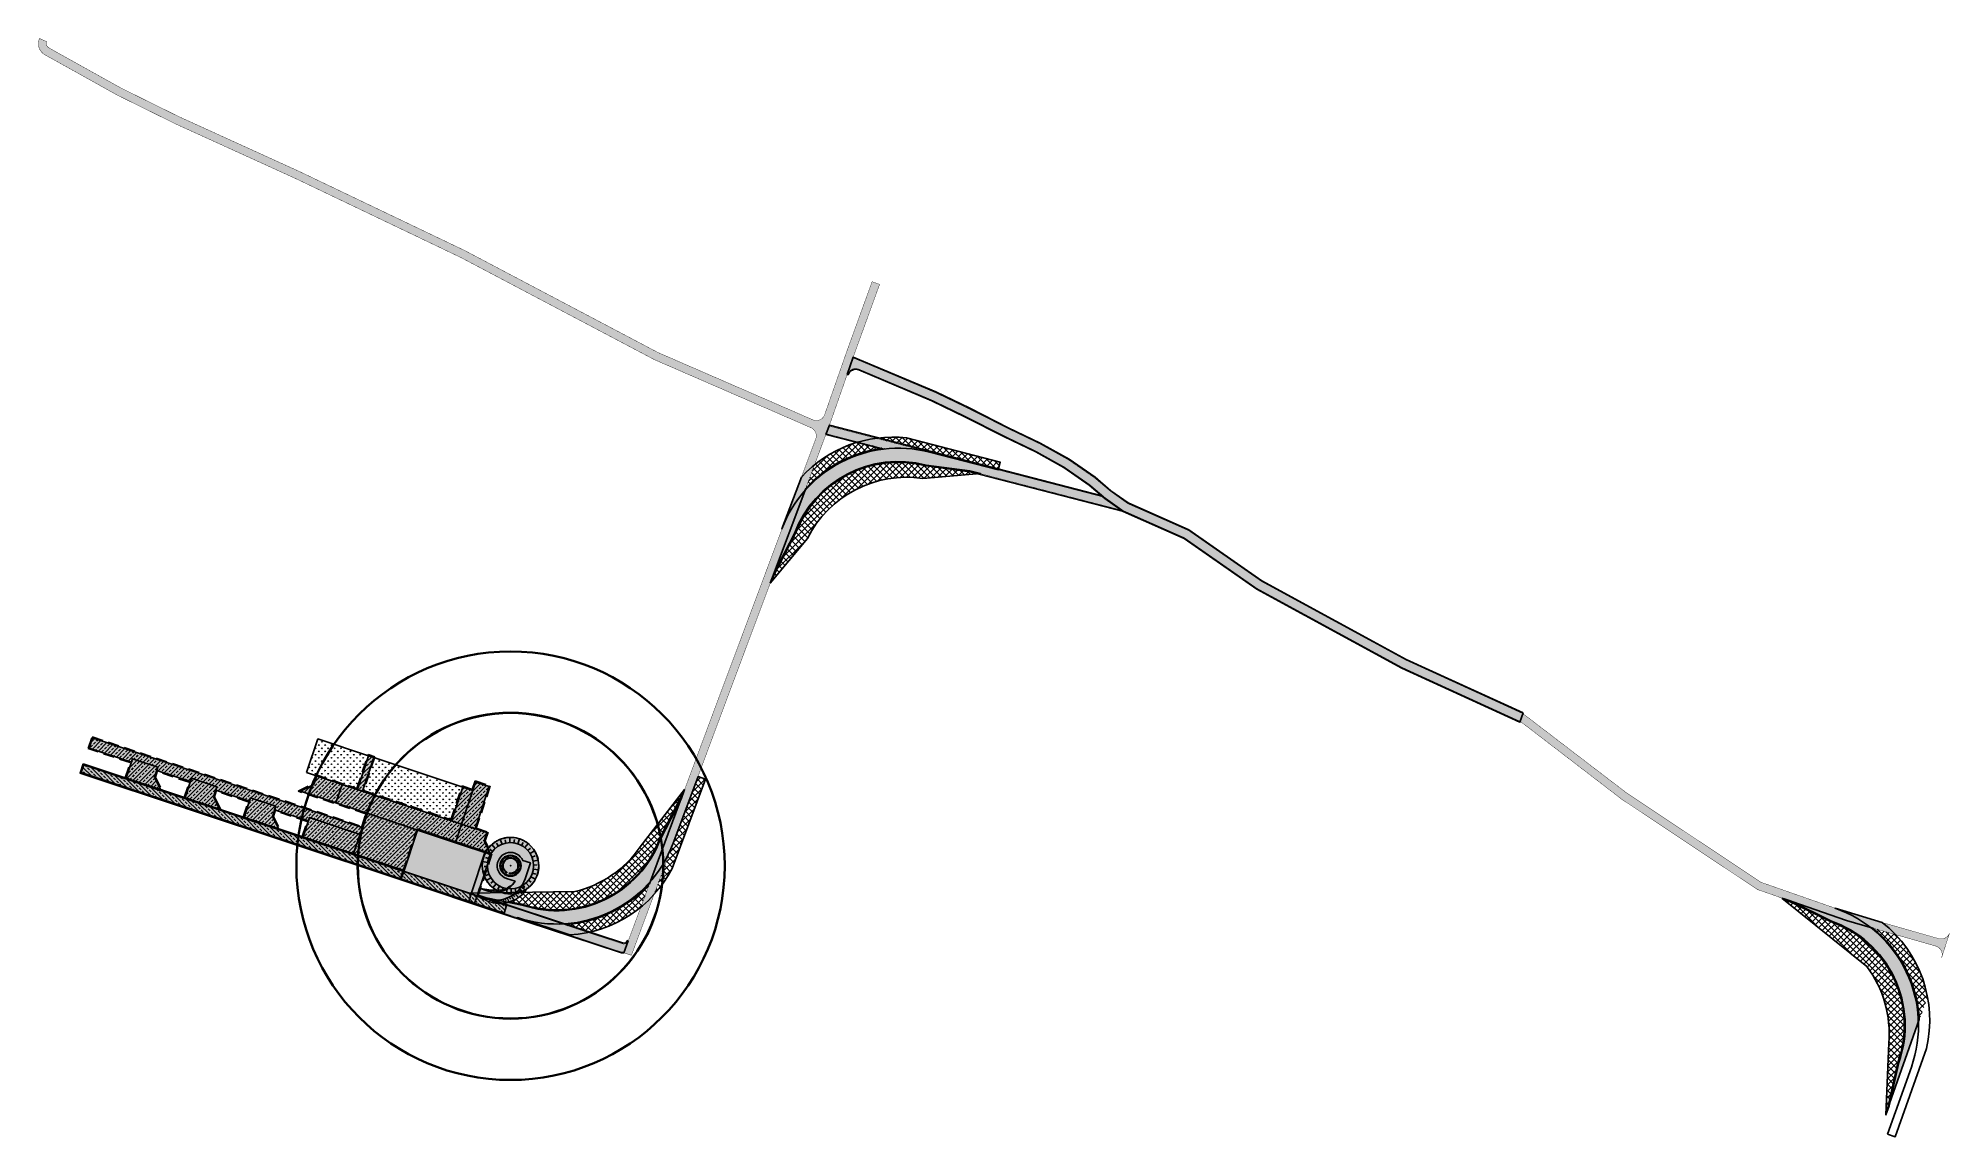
# Model space of a CAD drawing. Extents: x 468242 to 469319, y 5887365 to 5887983.
import ezdxf

# ---------------------------------------------------------------- set-up
doc = ezdxf.new("R2010")
doc.units = 0
doc.header["$MEASUREMENT"] = 0
doc.linetypes.add('VERDECKT', pattern=[9.524999999999995, 6.349999999999997, -3.174999999999998])
doc.layers.get('0').update_dxf_attribs({"linetype": 'CONTINUOUS'})
for name, color, linetype, transparency in [('UTEC -Flächen mit Böschung 0.5 m- KSF dauerhaft', 24, 'VERDECKT', 0.5), ('UTEC -Flächen mit Böschung 0.5 m- KSF temporär', 54, 'VERDECKT', 0.5), ('UTEC -Flächen mit Böschung 0.5 m- Zuwegung dauerhaft', 32, 'VERDECKT', 0.5), ('UTEC -Flächen mit Böschung 0.5 m- Zuwegung temporär', 84, 'VERDECKT', 0.5), ('UTEC -Flächen- Fundament', 162, 'VERDECKT', 0.5), ('UTEC -Flächen- KSF Blattlager', 254, 'CONTINUOUS', 0.5), ('UTEC -Flächen- KSF dauerhaft', 252, 'CONTINUOUS', 0.5), ('UTEC -Flächen- KSF temporär', 254, 'CONTINUOUS', 0.5), ('UTEC -Flächen- Zuwegung Bestand', 253, 'CONTINUOUS', 0.5), ('UTEC -Flächen- Zuwegung dauerhaft', 33, 'CONTINUOUS', 0.5), ('UTEC -Flächen- Zuwegung temporär', 85, 'CONTINUOUS', 0.5), ('UTEC -Flächen- Zuwegung Überschwenkbereich', 252, 'CONTINUOUS', 0.5)]:
    doc.layers.add(name, color=color, linetype=linetype, transparency=transparency)
for name, color, linetype, lineweight in [('UTEC -WKA- Kreise - Baulast', 70, 'CONTINUOUS', 35), ('UTEC -WKA- Kreise - Rotor (ohne Exzentrizität)', 150, 'CONTINUOUS', 35), ('UTEC -WKA- Kreise - Rotorüberstrich (mit Exzentrizität)', 150, 'CONTINUOUS', 35)]:
    doc.layers.add(name, color=color, linetype=linetype, lineweight=lineweight)
for name, color, linetype in [('UTEC -WKA- Kreise - Standort', 10, 'CONTINUOUS'), ('UTEC -WKA- KSF Blattlager', 253, 'CONTINUOUS'), ('UTEC -WKA- KSF dauerhaft', 7, 'CONTINUOUS'), ('UTEC -WKA- KSF temporär', 253, 'CONTINUOUS'), ('UTEC -WKA- Turm & Fundament', 7, 'CONTINUOUS'), ('UTEC -WKA- Turm & Fundament Schraffur', 253, 'CONTINUOUS'), ('UTEC -Zuwegung- Bestand', 251, 'CONTINUOUS'), ('UTEC -Zuwegung- dauerhaft', 34, 'CONTINUOUS'), ('UTEC -Zuwegung- temporär', 86, 'CONTINUOUS'), ('UTEC -Zuwegung- Überschwenkbereich', 253, 'CONTINUOUS')]:
    doc.layers.add(name, color=color, linetype=linetype)
doc.layers.add('UTEC __Hilfslinien__', color=201, linetype='CONTINUOUS', plot=False)
pattern_1 = [(45, (0, 0), (-1.767766952966368, 1.767766952966368), []), (135, (0, 0), (-1.767766952966368, -1.767766952966368), [])]

# ---------------------------------------------------------------- blocks, each defined once
blk = doc.blocks.new('WKA - Fundament')
at = {"layer": 'UTEC -WKA- Turm & Fundament'}
for radius in [13, 5.94]:
    blk.add_circle((0, 0), radius, dxfattribs=at)
at = {"layer": 'UTEC -WKA- Turm & Fundament Schraffur'}
for points in [[(-8.356238925919111, 9.958577760551632), (-10.24860564883261, 12.21381260109001)], [(-6.499999999992722, 11.25833024920166), (-7.457968019860345, 12.91757953163915)], [(-4.446261863225116, 12.21600407022015), (-5.453169165174356, 14.98245914581139)], [(-2.257426309660559, 12.8025007891606), (-2.590125111487167, 14.68932945537017)], [(-2.2737e-12, 13), (-3.638e-12, 15.94399999999905)], [(2.257426309667605, 12.80250078915924), (2.590125111494669, 14.68932945537199)], [(4.446261863231483, 12.21600407021742), (5.453169165181633, 14.98245914581139)], [(6.499999999998181, 11.25833024919848), (7.457968019870349, 12.91757953164415)], [(8.356238925923435, 9.958577760547996), (10.24860564883988, 12.21381260109001)], [(-12.80250078915833, 2.2574263096717), (-15.70177481401924, 2.768646544721832)], [(-14.91593603973206, 0), (-13, 0)], [(-13, 0), (-14.91593603973206, 0)], [(-12.21600407021583, 4.446261863236486), (-14.01639502864964, 5.101550582148774)], [(-11.25833024919552, 6.500000000003637), (-13.80790903793104, 7.972000000000661)], [(-9.958577760542992, 8.356238925929574), (-11.42626991715178, 9.587778873221849)], [(9.958577760545948, 8.356238925925936), (11.42626991716611, 9.587778873227762)], [(11.25833024919734, 6.500000000000452), (13.80790903793831, 7.972000000000661)], [(12.21600407021651, 4.446261863234211), (14.01639502866737, 5.101550582152412)], [(12.80250078915855, 2.257426309670333), (15.70177481402652, 2.768646544721832)], [(13, 0), (14.91593603975116, 0)], [(14.91593603975116, 0), (13, 0)], [(-15.70177481402675, -2.768646544721375), (-12.80250078915878, -2.257426309669881)], [(-14.01639502865191, -5.101550582146046), (-12.21600407021674, -4.446261863233758)], [(-13.80790903793831, -7.972000000001571), (-11.25833024919689, -6.500000000001362)], [(-11.42626991715656, -9.587778873220033), (-9.958577760545722, -8.356238925925936)], [(-10.24860564884125, -12.21381260109047), (-8.356238925924117, -9.95857776054754)], [(10.24860564884852, -12.21381260109047), (8.356238925928206, -9.958577760543903)], [(11.42626991717065, -9.587778873225943), (9.958577760548678, -8.356238925922298)], [(13.80790903794559, -7.972000000001571), (11.2583302491987, -6.499999999998181)], [(14.01639502866965, -5.101550582150136), (12.21600407021765, -4.446261863231483)], [(15.70177481403402, -2.768646544721375), (12.80250078915901, -2.257426309668517)], [(-7.457968019866711, -12.91757953163869), (-6.499999999997726, -11.25833024919893)], [(-5.453169165181178, -14.98245914581184), (-4.446261863231028, -12.21600407021788)], [(-2.590125111494669, -14.68932945537244), (-2.257426309667605, -12.80250078915924)], [(1.04592e-11, -15.94400000000087), (9.0949e-12, -13)], [(2.590125111502401, -14.68932945537426), (2.257426309674654, -12.80250078915787)], [(5.453169165188455, -14.98245914581184), (4.446261863237396, -12.2160040702156)], [(7.457968019876942, -12.91757953164415), (6.500000000003183, -11.25833024919575)]]:
    blk.add_lwpolyline(points, dxfattribs=at)
blk.add_circle((0, 0), 15.944, dxfattribs=at)

msp = doc.modelspace()

# ---------------------------------------------------------------- hatches: boundary and pattern name
at = {"layer": 'UTEC -Flächen mit Böschung 0.5 m- KSF dauerhaft'}
h = msp.add_hatch(color=256, dxfattribs=at)
h.dxf.hatch_style = 1
h.paths.add_polyline_path([(468497.7373455398, 5887523.866315821), (468489.8472773796, 5887500.144030425), (468447.6216093746, 5887514.188351751), (468455.5116775348, 5887537.910637148)])
at = {"layer": 'UTEC -Flächen mit Böschung 0.5 m- KSF temporär'}
h = msp.add_hatch(color=256, dxfattribs=at)
h.dxf.hatch_style = 1
edge = h.paths.add_edge_path()
edge.add_arc((468508.177234351, 5887517.232408856), 15.94400000016929, 140.9417694346707, 150.7574572990192)
edge.add_line((468494.265144154, 5887525.021175276), (468455.5116775348, 5887537.910637148))
edge.add_line((468455.5116775348, 5887537.910637148), (468447.7794107372, 5887514.662797457))
edge.add_line((468447.7794107372, 5887514.662797457), (468390.8459257865, 5887533.598961048))
edge.add_line((468390.8459257865, 5887533.598961048), (468393.6863503245, 5887542.138983786))
edge.add_line((468393.6863503245, 5887542.138983786), (468375.6574134235, 5887548.135435593))
edge.add_line((468375.6574134235, 5887548.135435593), (468374.6181673458, 5887545.010837482))
edge.add_line((468374.6181673458, 5887545.010837482), (468378.2324135195, 5887537.794234389))
edge.add_line((468378.2324135195, 5887537.794234389), (468357.634726232, 5887544.645056472))
edge.add_line((468357.634726232, 5887544.645056472), (468360.47515077, 5887553.185079215))
edge.add_line((468360.47515077, 5887553.185079215), (468342.4462138691, 5887559.181531018))
edge.add_line((468342.4462138691, 5887559.181531018), (468341.4069677914, 5887556.056932909))
edge.add_line((468341.4069677914, 5887556.056932909), (468345.0212139649, 5887548.840329815))
edge.add_line((468345.0212139649, 5887548.840329815), (468324.4235266776, 5887555.691151898))
edge.add_line((468324.4235266776, 5887555.691151898), (468327.2639512155, 5887564.23117464))
edge.add_line((468327.2639512155, 5887564.23117464), (468309.2350143144, 5887570.227626443))
edge.add_line((468309.2350143144, 5887570.227626443), (468308.1957682367, 5887567.103028334))
edge.add_line((468308.1957682367, 5887567.103028334), (468311.8100144105, 5887559.88642524))
edge.add_line((468311.8100144105, 5887559.88642524), (468291.2123271229, 5887566.737247325))
edge.add_line((468291.2123271229, 5887566.737247325), (468294.0527516606, 5887575.277270066))
edge.add_line((468294.0527516606, 5887575.277270066), (468270.330466265, 5887583.167338227))
edge.add_line((468270.330466265, 5887583.167338227), (468272.5396853499, 5887589.809578139))
edge.add_line((468272.5396853499, 5887589.809578139), (468424.3623118849, 5887539.313141908))
edge.add_line((468424.3623118849, 5887539.313141908), (468426.7293323332, 5887546.429827525))
edge.add_line((468426.7293323332, 5887546.429827525), (468388.5771538527, 5887559.119300048))
edge.add_line((468388.5771538527, 5887559.119300048), (468397.0582510893, 5887563.366834911))
edge.add_line((468397.0582510893, 5887563.366834911), (468398.7287026199, 5887568.389215852))
edge.add_line((468398.7287026199, 5887568.389215852), (468421.6444303125, 5887560.767410008))
edge.add_line((468421.6444303125, 5887560.767410008), (468427.9564848415, 5887579.745238324))
edge.add_line((468427.9564848415, 5887579.745238324), (468431.7520505048, 5887578.482827417))
edge.add_line((468431.7520505048, 5887578.482827417), (468425.4399959757, 5887559.504999102))
edge.add_line((468425.4399959757, 5887559.504999102), (468474.6400158872, 5887543.140997737))
edge.add_line((468474.6400158872, 5887543.140997737), (468480.9520704162, 5887562.118826052))
edge.add_line((468480.9520704162, 5887562.118826052), (468486.6454189113, 5887560.225209695))
edge.add_line((468486.6454189113, 5887560.225209695), (468488.2234325436, 5887564.969666773))
edge.add_line((468488.2234325436, 5887564.969666773), (468496.7634552861, 5887562.129242235))
edge.add_line((468496.7634552861, 5887562.129242235), (468488.8733871249, 5887538.406956838))
edge.add_line((468488.8733871249, 5887538.406956838), (468495.5156270357, 5887536.197737753))
edge.add_line((468495.5156270357, 5887536.197737753), (468493.845175505, 5887531.175356814))
edge.add_line((468493.845175505, 5887531.175356814), (468495.796623127, 5887527.278880958))
h = msp.add_hatch(color=256, dxfattribs=at)
h.dxf.hatch_style = 1
h.paths.add_polyline_path([(468267.490041727, 5887574.627315485), (468265.7542267317, 5887569.408412698), (468446.0435957422, 5887509.443894672), (468447.7794107374, 5887514.662797458)])
at = {"layer": 'UTEC -Flächen- Fundament', "lineweight": 20}
h = msp.add_hatch(color=256, dxfattribs=at)
h.dxf.hatch_style = 1
edge = h.paths.add_edge_path()
edge.add_line((468494.265144154, 5887525.021175276), (468497.7373455398, 5887523.866315821))
edge.add_line((468497.7373455398, 5887523.866315821), (468493.4772928598, 5887511.058037943))
edge.add_arc((468508.1772343478, 5887517.232408856), 15.94399999788619, 202.7837160644994, 238.2985280047604)
edge.add_arc((468497.5847409115, 5887515.966128582), 12.49653124382872, 262.53496901132104, 280.2050309867258, ccw=False)
edge.add_line((468495.9611782639, 5887503.575513687), (468491.2789963751, 5887504.448637931))
edge.add_line((468491.2789963751, 5887504.448637931), (468490.0050787418, 5887500.61847613))
edge.add_line((468490.0050787418, 5887500.61847613), (468503.3995309829, 5887496.163460967))
edge.add_arc((468502.3836327551, 5887514.238788005), 18.10385309081425, 273.2168440464948, 326.5927118698296)
edge.add_arc((468508.1775406882, 5887517.217538113), 15.95153692638828, 305.7460488635395, 510.7113881612518)
at = {"layer": 'UTEC -Flächen- KSF Blattlager'}
h = msp.add_hatch(dxfattribs=at)
h.set_pattern_fill('GRASS', color=256, scale=0.1)
h.set_pattern_definition([(90, (-2380.816296839942, -2597.376493512243), (-1.796051224, 1.796051224), [0.4762500000000001, -3.115852448]), (45, (-2380.816296839942, -2597.376493512243), (-1.79605122421383, 1.79605122421383), [0.4762500000000001, -2.06375]), (135, (-2380.816296839942, -2597.376493512243), (-1.79605122421383, -1.79605122421383), [0.4762500000000001, -2.06375])])
h.paths.add_polyline_path([(468393.3519984695, 5887569.650585139), (468421.9610746573, 5887560.135162938), (468428.2731291862, 5887579.112991254), (468399.6640529985, 5887588.628413457)])
h.paths.add_polyline_path([(468431.1198034335, 5887578.166183073), (468481.2687147609, 5887561.486578981), (468474.9566602318, 5887542.508750665), (468424.8077489047, 5887559.188354757)])
at = {"layer": 'UTEC -Flächen- KSF dauerhaft'}
h = msp.add_hatch(color=256, dxfattribs=at)
h.dxf.hatch_style = 1
h.paths.add_polyline_path([(468493.7839785133, 5887524.654281019), (468497.1050984688, 5887523.549671477), (468489.3728316708, 5887500.301831789), (468486.0517117154, 5887501.406441331)])
h.paths.add_polyline_path([(468455.8283218797, 5887537.278390079), (468493.7839785133, 5887524.654281019), (468486.0517117154, 5887501.406441331), (468448.0960550817, 5887514.030550388)])
h = msp.add_hatch(dxfattribs=at)
h.set_pattern_fill('GRAVEL', color=256, scale=2)
h.set_pattern_definition([(228.012787504, (-2396.876296839942, -2595.376493512242), (-16.00000000000012, -18), [0.269072, -26.6381760941474]), (184.969740728, (-2397.056296839942, -2595.576493512242), (23.99999999999995, 2.00000000000007), [0.461736, -45.71184952245999]), (132.510447078, (-2397.516296839942, -2595.616493512242), (20.00000000000023, -21.99999999999973), [0.325576, -32.2320651921994]), (267.273689006, (-2398.296296839942, -2596.116493512243), (2.000000000000043, 40.00000000000003), [0.4204760000000002, -41.62711608325799]), (292.833654178, (-2398.316296839942, -2596.536493512243), (-9.999999999999975, 24.00000000000006), [0.4123099999999999, -40.81874625617659]), (357.273689006, (-2398.156296839943, -2596.916493512243), (-40.00000000000003, 2.000000000000051), [0.4204760000000002, -41.62711608325799]), (37.6942404667, (-2397.736296839942, -2596.936493512243), (-26, -19.99999999999994), [0.556058, -55.049697097832]), (72.2553283749, (-2397.296296839942, -2596.596493512242), (14.00000000000005, 44.00000000000001), [0.5249759999999998, -51.97264299362679]), (121.429565615, (-2397.136296839942, -2596.096493512243), (-16.00000000000004, 25.99999999999998), [0.4219000000000002, -41.76814621945799]), (175.236358309, (-2397.356296839942, -2595.736493512243), (21.99999999999997, -2.000000000000073), [0.4816640000000004, -23.6015251575846]), (222.397437798, (-2397.836296839942, -2595.696493512243), (-23.99999999999993, -21.99999999999994), [0.622896, -61.6667500095898]), (138.814074834, (-2396.316296839942, -2596.136493512243), (-14.00000000000006, 12), [0.2126019999999999, -21.04768962546939]), (171.46923439, (-2396.476296839942, -2595.996493512243), (26, -3.99999999999999), [0.404474, -40.043022832314]), (225, (-2396.876296839942, -2595.936493512243), (-2e-16, -1.999999999999864), [0.282842, -2.5455851247462]), (203.198590514, (-2397.016296839942, -2595.696493512243), (9.999999999999975, 3.999999999999948), [0.152316, -15.0792302117278]), (291.801409486, (-2397.156296839942, -2595.756493512244), (-1.999999999999366, 6.000000000000205), [0.215406, -10.554923614269]), (30.96375653209999, (-2397.076296839943, -2595.956493512243), (6.000000000000102, 3.999999999999958), [0.349858, -11.3120457896906]), (161.565051177, (-2396.776296839942, -2595.776493512243), (4.000000000000023, -1.999999999999953), [0.2529819999999999, -6.071573320336798]), (16.389540334, (-2398.316296839942, -2595.756493512244), (19.99999999999993, 6.000000000000087), [0.3544, -35.0856902933388]), (70.3461759419, (-2397.976296839942, -2595.656493512243), (-8.00000000000244, -22.00000000000679), [0.2973219999999999, -29.434815494638]), (293.198590514, (-2396.776296839942, -2595.376493512242), (-3.999999999999941, 9.999999999999982), [0.30463, -14.9269162117278]), (343.610459666, (-2396.656296839942, -2595.656493512243), (-19.99999999999993, 6.000000000000087), [0.3543999999999999, -35.08569029333798]), (339.44395478, (-2398.316296839942, -2596.996493512243), (-10.00000000000007, 4.000000000000047), [0.3417599999999999, -16.74624749063499]), (294.775140569, (-2397.996296839942, -2597.116493512242), (-10.00000000000001, 22.00000000000001), [0.286356, -28.349286126552]), (66.8014094864, (-2396.756296839942, -2597.376493512243), (3.999999999999961, 9.99999999999994), [0.30463, -14.9269162117278]), (17.3540246363, (-2396.636296839942, -2597.096493512243), (-25.99999999999996, -7.999999999999922), [0.335262, -33.19084722848]), (69.4439547804, (-2397.736296839942, -2597.376493512243), (-4.000000000000013, -9.999999999999908), [0.1708799999999999, -16.91712749063499]), (101.3099324739999, (-2396.876296839942, -2597.376493512243), (-1.999999999999926, 8.000000000000023), [0.10198, -10.0960590271856]), (165.963756532, (-2396.896296839942, -2597.276493512243), (5.999999999999917, -2.000000000000002), [0.41231, -7.8339012512354]), (186.009005957, (-2397.296296839942, -2597.176493512244), (20.00000000000009, 1.999999999999965), [0.3821, -37.82784634908561]), (303.690067526, (-2397.076296839943, -2596.136493512243), (-1.999999999999974, 3.999999999999971), [0.2884439999999999, -6.922658550927996]), (353.157226587, (-2396.916296839942, -2596.376493512243), (34.00000000000004, -4.000000000000103), [0.5035880000000001, -49.8551252480566]), (60.9453959009, (-2396.416296839942, -2596.436493512243), (-7.999999999999951, -13.99999999999995), [0.205912, -20.385348281974]), (90, (-2396.316296839942, -2596.256493512243), (-1.999999999999999, 2), [0.12, -1.879999999999999]), (120.256437164, (-2397.336296839942, -2597.116493512242), (8.000000000000018, -14.00000000000001), [0.277848, -27.50703997889961]), (48.01278750419999, (-2397.476296839942, -2596.876493512243), (16, 17.99999999999995), [0.538144, -26.3691040941474]), (0, (-2397.116296839942, -2596.476493512243), (2, 2), [0.5200000000000001, -1.479999999999999]), (325.304846469, (-2396.596296839943, -2596.476493512243), (20.00000000000028, -13.99999999999965), [0.3162279999999999, -31.30654860168399]), (254.0546040990001, (-2396.336296839942, -2596.656493512243), (-2.000000000000073, -8.000000000000009), [0.291204, -14.269015778561]), (207.645975364, (-2396.416296839942, -2596.936493512243), (-37.9999999999999, -20.0000000000001), [0.47413, -46.93894836451878]), (175.42607874, (-2396.836296839942, -2597.156493512243), (-25.99999999999991, 2.000000000000002), [0.501598, -49.6581468159378])])
edge = h.paths.add_edge_path()
edge.add_line((468490.79304394, 5887504.57184316), (468495.6230625046, 5887502.965371647))
edge.add_arc((468499.7258979492, 5887515.300960053), 13.00000000011337, 251.6027963313967, 328.2604325322223)
edge.add_line((468510.7817222741, 5887508.462192), (468505.8102139023, 5887510.115723237))
edge.add_arc((468508.1772343506, 5887517.232408856), 7.499999999827779, 23.413111232012113, 251.60279633425358, ccw=False)
edge.add_line((468515.0597122556, 5887520.21259306), (468519.329723627, 5887518.79238079))
edge.add_line((468519.329723627, 5887518.79238079), (468516.3314977256, 5887509.77791234))
edge.add_arc((468499.7258979485, 5887515.300960053), 17.49999999983758, 251.6027963338919, 341.602796334916, ccw=False)
edge.add_line((468494.2028502356, 5887498.695360276), (468489.3728316708, 5887500.301831789))
edge.add_line((468489.3728316708, 5887500.301831789), (468490.79304394, 5887504.57184316))
edge = h.paths.add_edge_path(flags=16)
edge.add_arc((468508.1772343507, 5887517.232408856), 5.5, 0, 360)
at = {"layer": 'UTEC -Flächen- KSF temporär'}
h = msp.add_hatch(dxfattribs=at)
h.set_pattern_fill('ANSI33', color=256, scale=0.5)
h.set_pattern_definition([(45, (-2399.316296839942, -2597.376493512243), (-2.245064030267287, 2.245064030267287), []), (45, (-2397.071231839942, -2597.376493512243), (-2.245064030267287, 2.245064030267287), [1.587499999999999, -0.79375])])
h.paths.add_polyline_path([(468272.8563296946, 5887589.177331068), (468424.6789562296, 5887538.680894834), (468423.4165453239, 5887534.885329173), (468394.9498028486, 5887544.353410968), (468394.3185973958, 5887542.455628135), (468375.3407690788, 5887548.767682662), (468375.9719745316, 5887550.665465495), (468361.7386032941, 5887555.399506391), (468361.107397841, 5887553.50172356), (468342.1295695243, 5887559.813778088), (468342.7607749773, 5887561.71156092), (468328.5274037396, 5887566.445601817), (468327.8961982867, 5887564.547818985), (468308.9183699697, 5887570.859873513), (468309.5495754228, 5887572.757656346), (468295.316204185, 5887577.491697243), (468294.6849987322, 5887575.59391441), (468270.9627133362, 5887583.483982572)])
h.paths.add_polyline_path([(468295.316204185, 5887577.491697243), (468309.5495754228, 5887572.757656346), (468307.6559590641, 5887567.064307851), (468311.4556912005, 5887559.477342997), (468291.5289714677, 5887566.105000253)], flags=17)
h.paths.add_polyline_path([(468328.5274037396, 5887566.445601817), (468342.7607749773, 5887561.71156092), (468340.8671586185, 5887556.018212426), (468344.6668907549, 5887548.431247571), (468324.7401710223, 5887555.058904828)], flags=17)
h.paths.add_polyline_path([(468394.9498028486, 5887544.353410968), (468423.4165453239, 5887534.885329173), (468419.6293126064, 5887523.498632182), (468391.1625701312, 5887532.966713973)])
h.paths.add_polyline_path([(468361.7386032941, 5887555.399506391), (468375.9719745316, 5887550.665465495), (468374.0783581729, 5887544.972116999), (468377.8780903094, 5887537.385152145), (468357.9513705768, 5887544.012809402)], flags=17)
h.paths.add_polyline_path([(468448.0960550817, 5887514.030550388), (468419.6293126064, 5887523.498632182), (468427.3615794044, 5887546.74647187), (468455.8283218797, 5887537.278390079)])
h.paths.add_polyline_path([(468421.9610746573, 5887560.135162938), (468424.8077489047, 5887559.188354757), (468431.1198034335, 5887578.166183073), (468428.2731291862, 5887579.112991254)])
h.paths.add_polyline_path([(468474.9566602318, 5887542.508750665), (468480.6500087272, 5887540.615134306), (468486.962063256, 5887559.592962623), (468481.2687147609, 5887561.486578981)])
h.paths.add_polyline_path([(468413.2787182021, 5887563.022927884), (468480.6500087272, 5887540.615134306), (468477.178378736, 5887530.177328733), (468409.8070882114, 5887552.58512231)])
h.paths.add_polyline_path([(468409.8070882114, 5887552.58512231), (468389.8803684786, 5887559.212779565), (468397.4673333324, 5887563.012511701), (468399.0453469646, 5887567.75696878), (468413.2787182021, 5887563.022927884)], flags=17)
h.paths.add_polyline_path([(468477.178378736, 5887530.177328733), (468497.1050984688, 5887523.549671477), (468493.3053663324, 5887531.13663633), (468494.8833799647, 5887535.881093409), (468480.6500087272, 5887540.615134306)])
h.paths.add_polyline_path([(468488.5400768882, 5887564.337419703), (468480.6500087272, 5887540.615134306), (468488.2411400539, 5887538.090312492), (468496.131208215, 5887561.812597891)])
h = msp.add_hatch(dxfattribs=at)
h.set_pattern_fill('ANSI33', color=256, scale=0.5, angle=90)
h.set_pattern_definition([(135, (-2399.316296839942, -2597.376493512243), (-2.245064030267287, -2.245064030267287), []), (135, (-2399.316296839942, -2595.131428512243), (-2.245064030267287, -2.245064030267287), [1.587499999999999, -0.79375])])
h.paths.add_polyline_path([(468266.3864738027, 5887569.725057042), (468504.5582191789, 5887490.508772704), (468505.978431448, 5887494.778784075), (468267.8066860717, 5887573.995068414)])
at = {"layer": 'UTEC -Flächen- Zuwegung Bestand', "linetype": 'ByBlock', "transparency": 33554687}
h = msp.add_hatch(color=256, dxfattribs=at)
h.dxf.hatch_style = 1
edge = h.paths.add_edge_path()
edge.add_arc((468249.5530168914, 5887979.9795947), 7.250000002151017, 156.2537635289214, 240.8867505285864)
edge.add_line((468246.0256205625, 5887973.645561611), (468286.5391669863, 5887951.083738356))
edge.add_line((468286.5391669863, 5887951.083738356), (468319.3897431727, 5887934.852894589))
edge.add_line((468319.3897431727, 5887934.852894589), (468387.2267103796, 5887903.990049661))
edge.add_line((468387.2267103796, 5887903.990049661), (468480.2802707475, 5887859.53055279))
edge.add_line((468480.2802707475, 5887859.53055279), (468589.2068546426, 5887802.074690652))
edge.add_line((468589.2068546426, 5887802.074690652), (468677.3318673957, 5887763.799086642))
edge.add_arc((468675.3399709949, 5887759.212982773), 5.00000000004305, -20.534015803576494, 66.52310151581378, ccw=False)
edge.add_line((468680.0222915465, 5887757.459165722), (468625.7440862211, 5887612.547838679))
edge.add_line((468625.7440862211, 5887612.547838679), (468571.9734523532, 5887468.234307703))
edge.add_line((468571.9734523532, 5887468.234307703), (468576.249277053, 5887466.821545286))
edge.add_line((468576.249277053, 5887466.821545286), (468629.9595360083, 5887610.973037689))
edge.add_line((468629.9595360083, 5887610.973037689), (468688.5342287378, 5887767.355078181))
edge.add_line((468688.5342287378, 5887767.355078181), (468701.867477178, 5887805.494177739))
edge.add_line((468701.867477178, 5887805.494177739), (468716.0165818142, 5887844.465219709))
edge.add_line((468716.0165818142, 5887844.465219709), (468711.7867328764, 5887846.000920839))
edge.add_line((468711.7867328764, 5887846.000920839), (468697.6198375126, 5887806.979962808))
edge.add_line((468697.6198375126, 5887806.979962808), (468685.1021852461, 5887771.21516625))
edge.add_arc((468680.372171276, 5887772.835958608), 5.000000001562971, 246.5231019985126, 341.08540099018364, ccw=False)
edge.add_line((468678.3802749128, 5887768.249854715), (468591.1557267593, 5887806.134356367))
edge.add_line((468591.1557267593, 5887806.134356367), (468482.3007851171, 5887863.552429131))
edge.add_line((468482.3007851171, 5887863.552429131), (468389.1286179568, 5887908.068594421))
edge.add_line((468389.1286179568, 5887908.068594421), (468321.3186557728, 5887938.91915325))
edge.add_line((468321.3186557728, 5887938.91915325), (468288.6318106509, 5887955.069100612))
edge.add_line((468288.6318106509, 5887955.069100612), (468248.2150389725, 5887977.577030424))
edge.add_arc((468249.55301689, 5887979.9795947), 2.750000001476009, 156.2537635450313, 240.88675054474652, ccw=False)
edge.add_line((468247.0358375758, 5887981.086982756), (468242.9168168828, 5887982.899072302))
h = msp.add_hatch(color=256, dxfattribs=at)
h.dxf.hatch_style = 1
edge = h.paths.add_edge_path()
edge.add_line((469076.7940994944, 5887598.501191446), (469133.8025870837, 5887554.752398679))
edge.add_line((469133.8025870837, 5887554.752398679), (469210.2989622251, 5887503.865576967))
edge.add_line((469210.2989622251, 5887503.865576967), (469260.4401933357, 5887486.363282318))
edge.add_line((469260.4401933357, 5887486.363282318), (469310.746213441, 5887472.013326203))
edge.add_arc((469309.3746573445, 5887467.205121355), 4.999999999846084, -19.493707481165927, 74.07902845341829, ccw=False)
edge.add_line((469314.0880480735, 5887465.536604698), (469318.5660165371, 5887479.393462911))
edge.add_arc((469313.834956417, 5887481.011199027), 4.999999999929034, 254.0790284508526, 341.122417851157, ccw=False)
edge.add_line((469312.4634003202, 5887476.202994177), (469261.8000446008, 5887490.654881441))
edge.add_line((469261.8000446008, 5887490.654881441), (469212.3183482318, 5887507.926958935))
edge.add_line((469212.3183482318, 5887507.926958935), (469136.4215751895, 5887558.414914101))
edge.add_line((469136.4215751895, 5887558.414914101), (469078.3207121929, 5887602.83305739))
edge.add_line((469078.3207121929, 5887602.83305739), (469076.7940994944, 5887598.501191446))
at = {"layer": 'UTEC -Flächen- Zuwegung dauerhaft', "linetype": 'ByBlock', "transparency": 33554687}
h = msp.add_hatch(color=256, dxfattribs=at)
h.dxf.hatch_style = 1
edge = h.paths.add_edge_path()
edge.add_line((469078.2959104034, 5887602.762680647), (469012.3657999369, 5887632.923378967))
edge.add_line((469012.3657999369, 5887632.923378967), (468930.9903056479, 5887677.21811503))
edge.add_line((468930.9903056479, 5887677.21811503), (468889.9245732733, 5887705.8588983))
edge.add_line((468889.9245732733, 5887705.8588983), (468855.702023511, 5887721.016745265))
edge.add_line((468855.702023511, 5887721.016745265), (468845.9605741345, 5887727.948244562))
edge.add_line((468845.9605741345, 5887727.948244562), (468837.0699684962, 5887735.46965276))
edge.add_line((468837.0699684962, 5887735.46965276), (468822.4281657734, 5887745.604338448))
edge.add_line((468822.4281657734, 5887745.604338448), (468806.2328507377, 5887754.641752606))
edge.add_line((468806.2328507377, 5887754.641752606), (468788.1219160906, 5887763.347053017))
edge.add_line((468788.1219160906, 5887763.347053017), (468766.5778734371, 5887774.267869757))
edge.add_line((468766.5778734371, 5887774.267869757), (468747.4941037626, 5887783.453811542))
edge.add_line((468747.4941037626, 5887783.453811542), (468701.023490385, 5887803.079995145))
edge.add_line((468701.023490385, 5887803.079995145), (468697.7775217902, 5887793.795062065))
edge.add_arc((468702.4974089122, 5887792.1450119), 4.999999999175923, 67.1710078547369, 160.7306155404432, ccw=False)
edge.add_line((468704.4373189482, 5887796.753346635), (468745.641739725, 5887779.351262424))
edge.add_line((468745.641739725, 5887779.351262424), (468764.5844931851, 5887770.233198565))
edge.add_line((468764.5844931851, 5887770.233198565), (468786.129649028, 5887759.311817541))
edge.add_line((468786.129649028, 5887759.311817541), (468804.1597817042, 5887750.645355849))
edge.add_line((468804.1597817042, 5887750.645355849), (468820.0456663103, 5887741.780612052))
edge.add_line((468820.0456663103, 5887741.780612052), (468834.3297992557, 5887731.893496343))
edge.add_line((468834.3297992557, 5887731.893496343), (468843.1980648164, 5887724.390987741))
edge.add_line((468843.1980648164, 5887724.390987741), (468853.463733201, 5887717.086481968))
edge.add_line((468853.463733201, 5887717.086481968), (468887.7058708373, 5887701.919959145))
edge.add_line((468887.7058708373, 5887701.919959145), (468928.6202631905, 5887673.384726087))
edge.add_line((468928.6202631905, 5887673.384726087), (469010.3516724902, 5887628.896256497))
edge.add_line((469010.3516724902, 5887628.896256497), (469076.7940994944, 5887598.501191446))
edge.add_line((469076.7940994944, 5887598.501191446), (469078.2959104034, 5887602.762680647))
h = msp.add_hatch(color=256, dxfattribs=at)
h.dxf.hatch_style = 1
edge = h.paths.add_edge_path()
edge.add_arc((468571.8935539497, 5887475.896195176), 2.750000001252316, 251.7160832839346, 339.56481132239526, ccw=False)
edge.add_line((468571.0308076308, 5887473.28503283), (468505.978431448, 5887494.778784075))
edge.add_line((468505.978431448, 5887494.778784075), (468448.0960550817, 5887514.030550388))
edge.add_line((468448.0960550817, 5887514.030550388), (468446.6758428126, 5887509.760539018))
edge.add_line((468446.6758428126, 5887509.760539018), (468504.5582191789, 5887490.508772704))
edge.add_line((468504.5582191789, 5887490.508772704), (468569.6190409272, 5887469.012221721))
edge.add_arc((468571.893553951, 5887475.896195176), 7.250000000861155, 251.7160832626673, 271.8557816802562)
edge.add_line((468572.1283367739, 5887468.649997756), (468574.4704902201, 5887474.936039218))
at = {"layer": 'UTEC -Flächen- Zuwegung temporär', "linetype": 'ByBlock'}
h = msp.add_hatch(color=256, dxfattribs=at)
h.dxf.hatch_style = 1
edge = h.paths.add_edge_path()
edge.add_line((468853.4689119793, 5887717.08514193), (468766.9169011065, 5887739.480956724))
edge.add_line((468766.9169011065, 5887739.480956724), (468742.2596028471, 5887742.762365351))
edge.add_arc((468726.6030270802, 5887682.255162184), 62.49999999808082, 75.49258994968106, 159.4659843080546)
edge.add_line((468668.0740201425, 5887704.177875215), (468656.6031861163, 5887682.105948096))
edge.add_line((468656.6031861163, 5887682.105948096), (468673.926069503, 5887728.354382786))
edge.add_arc((468726.6030270775, 5887682.255162189), 69.9999999914408, 96.14873912547841, 138.8098351324945, ccw=False)
edge.add_line((468719.1053358616, 5887751.852465481), (468685.9417567322, 5887760.433726257))
edge.add_line((468685.9417567322, 5887760.433726257), (468687.5289641696, 5887764.671234406))
edge.add_line((468687.5289641696, 5887764.671234406), (468744.1386509124, 5887750.02316272))
edge.add_line((468744.1386509124, 5887750.02316272), (468843.1980648156, 5887724.390987741))
edge.add_line((468843.1980648156, 5887724.390987741), (468853.4689119793, 5887717.08514193))
h = msp.add_hatch(color=256, dxfattribs=at)
h.dxf.hatch_style = 1
edge = h.paths.add_edge_path()
edge.add_line((468604.1879631407, 5887554.693950558), (468592.755217069, 5887532.602270741))
edge.add_arc((468534.1884836777, 5887554.423997065), 62.49999999955868, 251.6027963317219, 339.56481131277127, ccw=False)
edge.add_line((468514.4633132721, 5887495.118283576), (468490.085418866, 5887500.064824202))
edge.add_line((468490.085418866, 5887500.064824202), (468537.1307090487, 5887484.485857901))
edge.add_arc((468534.1884836799, 5887554.423997061), 69.9999999950521, 272.4089538892538, 318.9086621377914)
edge.add_line((468586.9448774037, 5887508.415705193), (468604.1879631407, 5887554.693950558))
h = msp.add_hatch(color=256, dxfattribs=at)
h.dxf.hatch_style = 1
edge = h.paths.add_edge_path()
edge.add_arc((469231.0505933074, 5887427.246325046), 70.00000000473659, 1.1624416931873043, 52.097204476926606, ccw=False)
edge.add_line((469301.036187086, 5887428.666418061), (469284.5558366353, 5887382.111095604))
edge.add_line((469284.5558366353, 5887382.111095604), (469289.9679774234, 5887406.389866827))
edge.add_arc((469231.0505933106, 5887427.246325047), 62.50000000146588, 340.5062925157767, 430.7579518130493)
edge.add_line((469251.6480693356, 5887486.254748019), (469229.3231184801, 5887497.225006306))
edge.add_line((469229.3231184801, 5887497.225006306), (469260.4401933357, 5887486.363282318))
edge.add_line((469260.4401933357, 5887486.363282318), (469274.053252285, 5887482.480112907))
at = {"layer": 'UTEC -Flächen- Zuwegung Überschwenkbereich', "linetype": 'ByBlock'}
h = msp.add_hatch(dxfattribs=at)
h.set_pattern_fill('ANSI37', color=256, scale=20)
h.set_pattern_definition(pattern_1)
h.paths.add_polyline_path([(468731.1513576196, 5887758.031904095, 0.0616129085858591), (468713.966165876, 5887757.830461244), (468744.1386509124, 5887750.02316272), (468782.8630019668, 5887740.003021241), (468783.9902754221, 5887744.35953987)])
h.paths.add_polyline_path([(468719.1053358617, 5887751.852465481), (468704.0546664793, 5887755.746909996, 0.1003338518919901), (468679.3791641517, 5887742.912992117), (468673.926069503, 5887728.354382786, -0.1883243114721516)])
edge = h.paths.add_edge_path()
edge.add_line((468654.4351355308, 5887676.317711595), (468675.3709829321, 5887701.444713838))
edge.add_arc((468731.2173062986, 5887673.383385171), 62.49999999991192, 81.63691558727078, 153.321658670787, ccw=False)
edge.add_line((468740.3076570213, 5887735.218775717), (468772.9007716732, 5887737.932596894))
edge.add_line((468772.9007716732, 5887737.932596894), (468766.9169011065, 5887739.480956724))
edge.add_line((468766.9169011065, 5887739.480956724), (468742.2596028471, 5887742.762365351))
edge.add_arc((468726.6030270813, 5887682.255162182), 62.49999999874916, 75.4925899507215, 159.4659843084664)
edge.add_line((468668.0740201423, 5887704.177875214), (468656.6031861163, 5887682.105948096))
edge.add_line((468656.6031861163, 5887682.105948096), (468654.4351355308, 5887676.317711595))
h = msp.add_hatch(dxfattribs=at)
h.set_pattern_fill('ANSI37', color=256, scale=20)
h.set_pattern_definition(pattern_1)
h.paths.add_polyline_path([(468592.755217069, 5887532.602270741), (468604.1879631407, 5887554.693950558), (468606.1849165116, 5887560.053518996), (468581.2552593099, 5887527.865134537, -0.1850594940147347), (468544.3158813533, 5887502.635882788), (468515.968312685, 5887502.27191841, -0.1519735653621071), (468506.7810049384, 5887496.677107718), (468514.4633132721, 5887495.118283576, 0.4038334427493638)])
h.paths.add_polyline_path([(468581.5535533234, 5887493.946078211), (468586.9448774037, 5887508.415705193, -0.2057239517483466), (468537.1307090504, 5887484.485857901), (468551.7845728237, 5887479.644120809, 0.1196394690777701)])
h.paths.add_polyline_path([(468617.9114413152, 5887565.91551268), (468613.7491299247, 5887567.466372953), (468599.7832250762, 5887529.983663581), (468588.9826734349, 5887500.996358956, 0.0645213001951881), (468599.2813502124, 5887515.748164211)])
h = msp.add_hatch(dxfattribs=at)
h.set_pattern_fill('ANSI37', color=256, scale=20)
h.set_pattern_definition(pattern_1)
h.paths.add_polyline_path([(469288.1338592754, 5887478.463573893), (469274.0532522868, 5887482.480112907, -0.2259776919691744), (469301.036187086, 5887428.666418061), (469306.165980632, 5887443.157565769, 0.1445450467451391)])
edge = h.paths.add_edge_path()
edge.add_line((469224.1765400392, 5887499.021470619), (469272.0245959804, 5887460.43386968))
edge.add_arc((469222.0346919, 5887422.920412226), 62.50000000075889, -5.080966979558525, 36.88532030841441, ccw=False)
edge.add_line((469284.2891006602, 5887417.385198589), (469282.7367845, 5887376.972457381))
edge.add_line((469282.7367845, 5887376.972457381), (469284.5558366353, 5887382.111095604))
edge.add_line((469284.5558366353, 5887382.111095604), (469289.9679774234, 5887406.389866827))
edge.add_arc((469231.0505933106, 5887427.246325047), 62.50000000146588, 340.5062925157767, 430.7579518130493)
edge.add_line((469251.6480693356, 5887486.254748019), (469229.3231184801, 5887497.225006306))
edge.add_line((469229.3231184801, 5887497.225006306), (469224.1765400392, 5887499.021470619))

# ---------------------------------------------------------------- linework, layer by layer
at = {"layer": 'UTEC -Flächen mit Böschung 0.5 m- KSF dauerhaft'}
msp.add_lwpolyline([(468497.7373455398, 5887523.866315821), (468489.8472773796, 5887500.144030425), (468447.6216093746, 5887514.188351751), (468455.5116775348, 5887537.910637148)], close=True, dxfattribs=at)
at = {"layer": 'UTEC -Flächen mit Böschung 0.5 m- KSF temporär'}
msp.add_lwpolyline([(468447.7794107375, 5887514.662797458), (468390.8459257859, 5887533.598961046), (468393.6863503245, 5887542.138983786), (468375.6574134235, 5887548.135435593), (468374.6181673458, 5887545.010837482), (468378.2324135196, 5887537.794234389), (468357.6347262319, 5887544.645056472), (468360.47515077, 5887553.185079215), (468342.4462138691, 5887559.181531018), (468341.4069677914, 5887556.056932909), (468345.0212139653, 5887548.840329815), (468324.4235266778, 5887555.691151898), (468327.2639512155, 5887564.23117464), (468309.2350143144, 5887570.227626443), (468308.1957682367, 5887567.103028334), (468311.8100144113, 5887559.88642524), (468291.2123271229, 5887566.737247325), (468294.0527516606, 5887575.277270066), (468270.330466265, 5887583.167338227), (468272.5396853499, 5887589.809578139), (468424.3623118849, 5887539.313141908), (468426.7293323332, 5887546.429827525), (468388.5771538527, 5887559.119300048), (468397.0582510893, 5887563.366834911), (468398.7287026199, 5887568.389215852), (468421.6444303125, 5887560.767410008), (468427.9564848415, 5887579.745238324), (468431.7520505048, 5887578.482827417), (468425.4399959757, 5887559.504999102), (468474.6400158872, 5887543.140997737), (468480.9520704162, 5887562.118826052), (468486.6454189113, 5887560.225209695), (468488.2234325436, 5887564.969666773), (468496.7634552861, 5887562.129242235), (468488.8733871249, 5887538.406956838), (468495.5156270357, 5887536.197737753), (468493.845175505, 5887531.175356814), (468495.796623127, 5887527.278880958, 0.042855224566189), (468494.265144154, 5887525.021175276), (468455.5116775348, 5887537.910637148)], format="xyb", close=True, dxfattribs=at)
at = {"layer": 'UTEC -Flächen mit Böschung 0.5 m- KSF temporär', "linetype": 'ByBlock'}
msp.add_lwpolyline([(468267.490041727, 5887574.627315485), (468265.7542267317, 5887569.408412698), (468446.0435957422, 5887509.443894672), (468447.7794107375, 5887514.662797458)], close=True, dxfattribs=at)
at = {"layer": 'UTEC -Flächen mit Böschung 0.5 m- KSF temporär', "color": 6, "linetype": 'ByBlock'}
msp.add_lwpolyline([(468345.0212139653, 5887548.840329815), (468341.4069677914, 5887556.056932909), (468342.4462138691, 5887559.181531018)], dxfattribs=at)
at = {"layer": 'UTEC -Flächen mit Böschung 0.5 m- Zuwegung dauerhaft', "linetype": 'ByBlock'}
for points in [[(469078.4627782823, 5887603.236179447), (469012.5895918753, 5887633.37083702), (468931.2536436989, 5887677.644047137), (468890.1710957662, 5887706.296558206), (468855.9507224344, 5887721.453441185), (468846.2675196142, 5887728.343495322), (468837.3744317451, 5887735.867003473), (468822.692887936, 5887746.029196937), (468806.4631917415, 5887755.085796692), (468788.3432790975, 5887763.795412512), (468766.7993601317, 5887774.716166558), (468747.699921989, 5887783.909650335), (468701.1888265053, 5887803.552930961), (468697.7775217902, 5887793.795062065), (468698.2495105024, 5887793.630057047, -0.4325106202887571), (468704.2430653542, 5887796.292623691), (468745.4359214986, 5887778.895423634), (468764.3630064903, 5887769.784901766), (468785.908286021, 5887758.863458044), (468803.9294407004, 5887750.201311765), (468819.7809441478, 5887741.355753562), (468834.0253360068, 5887731.496145627), (468842.8911193367, 5887723.995736982), (468853.2150342775, 5887716.649786048), (468887.4593483443, 5887701.482299237), (468928.3569251396, 5887672.958793983), (469010.1278805517, 5887628.448798445), (469076.6272316158, 5887598.027692646)], [(468574.47049022, 5887474.936039218), (468574.001956353, 5887475.110613029, -0.4032586375194513), (468571.1876705977, 5887473.759789619), (468506.1357637365, 5887495.253385797), (468490.0050787418, 5887500.61847613), (468489.8472773796, 5887500.144030425), (468447.6216093745, 5887514.188351751), (468446.0435957422, 5887509.443894672), (468504.4008868601, 5887490.034170991), (468569.46217796, 5887468.537464932, 0.0831807028971726), (468571.9406753601, 5887468.150260002)]]:
    msp.add_lwpolyline(points, format="xyb", close=True, dxfattribs=at)
at = {"layer": 'UTEC -Flächen mit Böschung 0.5 m- Zuwegung temporär', "linetype": 'ByBlock'}
for points in [[(468853.2987599631, 5887716.612702278), (468766.8209451969, 5887738.989318417), (468742.1635864807, 5887742.270735087, 0.3840102925003153), (468668.5316656684, 5887703.974208745), (468655.1489978437, 5887678.223572983), (468674.4114184359, 5887729.650161782, -0.1740023087626921), (468716.4570287847, 5887752.02126225), (468685.7654003501, 5887759.96289202), (468687.7053205517, 5887765.142068644), (468744.2639035186, 5887750.507220346), (468841.2033205614, 5887725.423606362), (468842.8911193367, 5887723.995736982)], [(468605.635452709, 5887558.578828152), (468592.2972209286, 5887532.805147531, -0.4041167469478764), (468514.5924594539, 5887495.602267794), (468507.83162151, 5887496.974115542, -0.0617603046943248), (468503.4500499184, 5887496.166371146), (468539.7580742316, 5887484.144343817, 0.1913264142087792), (468586.4617642247, 5887507.11909097)], [(469275.3109920096, 5887482.121338554, -0.2141709972251776), (469301.4689557386, 5887430.638114144), (469283.6233874407, 5887380.226189407), (469289.4865532306, 5887406.528251093, 0.4157862517668251), (469251.4547732559, 5887485.792626732), (469225.4089425539, 5887498.591288282), (469260.4401933357, 5887486.363282318)]]:
    msp.add_lwpolyline(points, format="xyb", close=True, dxfattribs=at)
at = {"layer": 'UTEC -Flächen- Fundament'}
msp.add_lwpolyline([(468494.265144154, 5887525.021175276), (468497.7373455398, 5887523.866315821), (468493.4772928598, 5887511.058037943, 0.1562150251272539), (468499.7987658377, 5887503.667291777, -0.0772533267319871), (468495.9611782639, 5887503.575513687), (468491.2789963751, 5887504.448637931), (468490.0050787418, 5887500.61847613), (468503.3995309829, 5887496.163460967, 0.2372003790046332), (468517.4963280313, 5887504.271043114, 1.245588227496011)], format="xyb", close=True, dxfattribs=at)
at = {"layer": 'UTEC -WKA- Kreise - Baulast'}
msp.add_circle((468508.1772343514, 5887517.232408858), 120.6039999999998, dxfattribs=at)
at = {"layer": 'UTEC -WKA- Kreise - Rotor (ohne Exzentrizität)'}
msp.add_circle((468508.1772343514, 5887517.232408858), 86, dxfattribs=at)
at = {"layer": 'UTEC -WKA- Kreise - Rotorüberstrich (mit Exzentrizität)'}
msp.add_circle((468508.1772343514, 5887517.232408858), 86.09799999999996, dxfattribs=at)
at = {"layer": 'UTEC -WKA- Kreise - Standort', "color": 6, "linetype": 'ByBlock'}
msp.add_point((468508.1772343514, 5887517.232408858), dxfattribs=at)
at = {"layer": 'UTEC -WKA- KSF Blattlager'}
for points in [[(468393.3519984695, 5887569.650585139), (468421.9610746573, 5887560.135162938), (468428.2731291862, 5887579.112991254), (468399.6640529985, 5887588.628413457)], [(468431.1198034335, 5887578.166183073), (468481.2687147609, 5887561.486578981), (468474.9566602318, 5887542.508750665), (468424.8077489047, 5887559.188354757)]]:
    msp.add_lwpolyline(points, close=True, dxfattribs=at)
at = {"layer": 'UTEC -WKA- KSF dauerhaft'}
for points in [[(468455.8283218797, 5887537.278390079), (468493.7839785133, 5887524.654281019), (468486.0517117154, 5887501.406441331), (468448.0960550817, 5887514.030550388)], [(468493.7839785133, 5887524.654281019), (468497.1050984688, 5887523.549671477), (468489.3728316708, 5887500.301831789), (468486.0517117154, 5887501.406441331)]]:
    msp.add_lwpolyline(points, close=True, dxfattribs=at)
msp.add_lwpolyline([(468490.79304394, 5887504.57184316), (468495.6230625046, 5887502.965371647, 0.3475404855923581), (468510.7817222741, 5887508.462192), (468505.8102139023, 5887510.115723237, -1.542658710510289), (468515.0597122556, 5887520.21259306), (468519.329723627, 5887518.79238079), (468516.3314977256, 5887509.77791234, -0.4142135623730952), (468494.2028502356, 5887498.695360276), (468489.3728316708, 5887500.301831789)], format="xyb", close=True, dxfattribs=at)
msp.add_circle((468508.1772343507, 5887517.232408856), 5.5, dxfattribs=at)
at = {"layer": 'UTEC -WKA- KSF temporär'}
for points in [[(468272.8563296946, 5887589.177331068), (468424.6789562296, 5887538.680894834), (468423.4165453239, 5887534.885329173), (468394.9498028486, 5887544.353410968), (468394.3185973958, 5887542.455628135), (468375.3407690788, 5887548.767682662), (468375.9719745316, 5887550.665465495), (468361.7386032941, 5887555.399506391), (468361.107397841, 5887553.50172356), (468342.1295695243, 5887559.813778088), (468342.7607749773, 5887561.71156092), (468328.5274037396, 5887566.445601817), (468327.8961982867, 5887564.547818985), (468308.9183699697, 5887570.859873513), (468309.5495754228, 5887572.757656346), (468295.316204185, 5887577.491697243), (468294.6849987322, 5887575.59391441), (468270.9627133362, 5887583.483982572)], [(468295.3162041852, 5887577.491697243), (468309.5495754228, 5887572.757656346), (468307.6559590641, 5887567.064307852), (468311.4556912005, 5887559.477342997), (468291.5289714678, 5887566.105000254)], [(468421.9610746573, 5887560.135162938), (468424.8077489047, 5887559.188354757), (468431.1198034335, 5887578.166183073), (468428.2731291862, 5887579.112991254)], [(468266.3864738027, 5887569.725057042), (468504.5582191789, 5887490.508772704), (468505.978431448, 5887494.778784075), (468267.8066860717, 5887573.995068414)], [(468328.5274037396, 5887566.445601817), (468342.7607749773, 5887561.71156092), (468340.8671586185, 5887556.018212426), (468344.6668907549, 5887548.431247571), (468324.7401710223, 5887555.058904828)], [(468409.8070882114, 5887552.58512231), (468389.8803684786, 5887559.212779565), (468397.4673333324, 5887563.012511701), (468399.0453469646, 5887567.75696878), (468413.2787182021, 5887563.022927884)], [(468488.5400768882, 5887564.337419703), (468480.6500087272, 5887540.615134306), (468488.2411400539, 5887538.090312492), (468496.131208215, 5887561.812597891)], [(468361.7386032941, 5887555.399506391), (468375.9719745316, 5887550.665465495), (468374.0783581729, 5887544.972116999), (468377.8780903094, 5887537.385152145), (468357.9513705768, 5887544.012809402)], [(468413.2787182021, 5887563.022927884), (468480.6500087272, 5887540.615134306), (468477.178378736, 5887530.177328733), (468409.8070882114, 5887552.58512231)], [(468474.9566602318, 5887542.508750665), (468480.6500087272, 5887540.615134306), (468486.962063256, 5887559.592962623), (468481.2687147609, 5887561.486578981)], [(468394.9498028486, 5887544.353410968), (468423.4165453239, 5887534.885329173), (468419.6293126064, 5887523.498632182), (468391.1625701312, 5887532.966713973)], [(468448.0960550817, 5887514.030550388), (468419.6293126064, 5887523.498632182), (468427.3615794044, 5887546.74647187), (468455.8283218797, 5887537.278390079)], [(468477.178378736, 5887530.177328733), (468497.1050984688, 5887523.549671477), (468493.3053663324, 5887531.13663633), (468494.8833799647, 5887535.881093409), (468480.6500087272, 5887540.615134306)]]:
    msp.add_lwpolyline(points, close=True, dxfattribs=at)
at = {"layer": 'UTEC -WKA- Turm & Fundament'}
msp.add_lwpolyline([(468506.1613396697, 5887513.547823584, -11.10999092558237), (468507.5846767936, 5887513.074419493), (468507.4885547305, 5887512.785418818, 11.91607978309962), (468506.0652176067, 5887513.258822909)], format="xyb", close=True, dxfattribs=at)
at = {"layer": 'UTEC -WKA- Turm & Fundament Schraffur', "lineweight": 13}
for points in [[(468489.3728316708, 5887500.301831789), (468490.2452843207, 5887499.803687924), (468491.1312504178, 5887499.31524169), (468492.0485689811, 5887498.853991878), (468492.9458025297, 5887498.399422374), (468493.8497163846, 5887497.964937884), (468494.0572909341, 5887497.851284482), (468494.9143103575, 5887497.477010941), (468496.0658806008, 5887497.049383138), (468497.264257084, 5887496.695415093), (468498.4692697783, 5887496.428467406), (468499.7210887131, 5887496.235179477), (468500.9728635523, 5887496.108826892), (468502.2647202301, 5887496.102984402), (468503.5364477974, 5887496.170757567), (468504.8348965909, 5887496.318870792), (468506.1132162739, 5887496.540599673), (468507.3847674593, 5887496.87611424), (468508.6428698411, 5887497.305329481), (468508.662954856, 5887497.298649174), (468509.8808431127, 5887497.808160377), (468511.0986872738, 5887498.384606931), (468512.2629126018, 5887499.068114768), (468513.4070088195, 5887499.825238266), (468514.4908058973, 5887500.66933803), (468515.5277085438, 5887501.573648745), (468515.6614910542, 5887501.707607636), (468516.3971625748, 5887502.645187598), (468517.1996371596, 5887503.783617705), (468517.7930189029, 5887504.758468522)], [(468490.5485842778, 5887499.910774685), (468490.5084385785, 5887499.790072593)], [(468490.79304394, 5887504.57184316), (468491.7504464269, 5887504.329109543), (468492.7412042651, 5887504.155730247), (468493.7520471183, 5887503.975670641), (468494.7428049567, 5887503.802291341), (468495.7335627951, 5887503.628912043), (468495.9611782639, 5887503.575513687), (468496.5837255303, 5887503.502294888), (468497.3936741403, 5887503.455973701), (468498.1834936404, 5887503.483268168), (468498.9599084318, 5887503.537327956), (468499.7362791277, 5887503.658323095), (468500.4858845029, 5887503.765913527), (468501.2557071789, 5887503.666017598), (468502.0522510808, 5887503.646461729), (468502.8554752889, 5887503.646990875), (468503.6519750954, 5887503.694370357), (468504.4751961274, 5887503.822089898), (468505.3050974658, 5887503.969894453), (468505.3251824807, 5887503.963214148), (468506.1550397235, 5887504.177954054), (468506.6364627407, 5887504.95472161), (468507.2921028708, 5887505.45047534), (468508.0080421406, 5887505.8592528), (468508.6971719936, 5887506.321560903), (468509.379577445, 5887506.830719344), (468510.7817222741, 5887508.462192)], [(468491.7336001485, 5887499.516636608), (468491.5932498525, 5887499.094659291)], [(468492.9186160188, 5887499.122498527), (468492.8250278682, 5887498.841116316)], [(468494.097808111, 5887503.472673577), (468494.2340433769, 5887503.882278638)], [(468495.2828239815, 5887503.078535497), (468495.3856577154, 5887503.387715485)], [(468496.4784974254, 5887502.713093282), (468496.6975112168, 5887503.509063389)], [(468497.7088562821, 5887502.458392439), (468497.7889146066, 5887502.967605804)], [(468498.9547526806, 5887502.32385194), (468499.033524089, 5887503.557457066)], [(468500.1986617916, 5887502.309559267), (468500.1717778146, 5887503.022723882)], [(468501.4357121197, 5887502.413891515), (468501.2824725002, 5887503.679422304)], [(468502.6745525369, 5887502.639781746), (468502.5545969272, 5887503.144777315)], [(468503.8766947032, 5887502.981427338), (468503.6318900806, 5887503.701050664)], [(468505.0371854099, 5887503.435454354), (468504.9371514668, 5887503.668442851)], [(468506.1454481339, 5887503.996563766), (468506.0747437599, 5887504.137739928)], [(468506.3387762364, 5887499.09849602), (468507.2643014664, 5887496.849260728)], [(468507.4725073381, 5887499.608922487), (468508.0664673828, 5887498.456238291)], [(468508.5794302977, 5887500.205763302), (468509.981224091, 5887497.841694197)], [(468509.6238476528, 5887500.869030466), (468510.4619415802, 5887499.689427364)], [(468510.6398196174, 5887501.621182503), (468512.5506067328, 5887499.262416898)], [(468511.5919098804, 5887502.438310216), (468512.6630695546, 5887501.277245917)], [(468512.4821358479, 5887503.320626391), (468514.9323234579, 5887501.057854096)], [(468513.3149904578, 5887504.274330252), (468514.6296812763, 5887503.233054562)], [(468514.0790833496, 5887505.289163567), (468516.9053950087, 5887503.368424511)], [(468514.790841244, 5887506.396046606), (468516.2345863504, 5887505.576850127)], [(468494.1036318896, 5887498.728360447), (468493.8497163846, 5887497.964937884)], [(468495.3025444364, 5887498.369216382), (468495.1884674938, 5887497.898884443)], [(468496.5261471702, 5887498.09597255), (468496.3085518385, 5887496.97770461)], [(468497.7585193819, 5887497.911899652), (468497.678877037, 5887497.271332498)], [(468498.9972250885, 5887497.816137036), (468498.9318656724, 5887496.357039981)], [(468500.2690157308, 5887497.809389996), (468500.2828517894, 5887496.985225805)], [(468501.500993665, 5887497.891220387), (468501.6823870888, 5887496.095907238)], [(468502.7390482042, 5887498.062313774), (468502.9066469835, 5887497.094050909)], [(468503.9644972584, 5887498.322023811), (468504.4801789182, 5887496.258395271)], [(468505.165993861, 5887498.668000112), (468505.5234972981, 5887497.584403103)]]:
    msp.add_lwpolyline(points, dxfattribs=at)
at = {"layer": 'UTEC -Zuwegung- Bestand', "linetype": 'ByBlock', "const_width": 0.2}
for points in [[(468242.9168168828, 5887982.899072302, 0.3870363075027581), (468246.0256205625, 5887973.645561611), (468286.5391669863, 5887951.083738356), (468319.3897431727, 5887934.852894589), (468387.2267103796, 5887903.990049661), (468480.2802707475, 5887859.53055279), (468589.2068546426, 5887802.074690652), (468677.3318673957, 5887763.799086642, -0.39924846426639), (468680.0222915465, 5887757.459165722), (468625.7440862211, 5887612.547838679), (468571.9734523532, 5887468.234307703), (468576.249277053, 5887466.821545286), (468629.9595360083, 5887610.973037689), (468688.5342287378, 5887767.355078181), (468701.867477178, 5887805.494177739), (468716.0165818142, 5887844.465219709), (468711.7867328764, 5887846.000920839), (468697.6198375126, 5887806.979962808), (468685.1021852461, 5887771.21516625, -0.4377328505154897), (468678.3802749128, 5887768.249854715), (468591.1557267593, 5887806.134356367), (468482.3007851171, 5887863.552429131), (468389.1286179568, 5887908.068594421), (468321.3186557728, 5887938.91915325), (468288.6318106509, 5887955.069100612), (468248.2150389725, 5887977.577030424, -0.3870363075918093), (468247.0358375758, 5887981.086982756)], [(469076.7940994944, 5887598.501191446), (469133.8025870837, 5887554.752398679), (469210.2989622251, 5887503.865576967), (469260.4401933357, 5887486.363282318), (469310.746213441, 5887472.013326203, -0.4325974104504174), (469314.0880480735, 5887465.536604698), (469318.5660165371, 5887479.393462911, -0.3991790186547241), (469312.4634003202, 5887476.202994177), (469261.8000446008, 5887490.654881441), (469212.3183482318, 5887507.926958935), (469136.4215751895, 5887558.414914101), (469078.3207121929, 5887602.83305739)]]:
    msp.add_lwpolyline(points, format="xyb", close=True, dxfattribs=at)
at = {"layer": 'UTEC -Zuwegung- dauerhaft', "linetype": 'ByBlock'}
msp.add_lwpolyline([(469078.2959104034, 5887602.762680647, 0.2, 0.2, 0), (469012.3657999369, 5887632.923378967, 0.2, 0.2, 0), (468930.9903056479, 5887677.21811503, 0.2, 0.2, 0), (468889.9245732733, 5887705.8588983, 0.2, 0.2, 0), (468855.702023511, 5887721.016745265, 0.2, 0.2, 0), (468845.9605741345, 5887727.948244562, 0.2, 0.2, 0), (468837.0699684962, 5887735.46965276, 0.2, 0.2, 0), (468822.4281657734, 5887745.604338448, 0.2, 0.2, 0), (468806.2328507377, 5887754.641752606, 0.2, 0.2, 0), (468788.1219160906, 5887763.347053017, 0.2, 0.2, 0), (468766.5778734371, 5887774.267869757, 0.2, 0.2, 0), (468747.4941037626, 5887783.453811542, 0.2, 0.2, 0), (468701.023490385, 5887803.079995145, 0.2, 0.2, 0), (468697.7775217902, 5887793.795062065, 0.2, 0.2, -0.4325294093424379), (468704.4373189482, 5887796.753346635, 0.2, 0.2, 0), (468745.641739725, 5887779.351262424, 0.2, 0.2, 0), (468764.5844931851, 5887770.233198565, 0.2, 0.2, 0), (468786.129649028, 5887759.311817541, 0.2, 0.2, 0), (468804.1597817042, 5887750.645355849, 0.2, 0.2, 0), (468820.0456663103, 5887741.780612052, 0.2, 0.2, 0), (468834.3297992557, 5887731.893496343, 0.2, 0.2, 0), (468843.1980648164, 5887724.390987741, 0.2, 0.2, 0), (468853.463733201, 5887717.086481968, 0.2, 0.2, 0), (468887.7058708373, 5887701.919959145, 0.2, 0.2, 0), (468928.6202631905, 5887673.384726087, 0.2, 0.2, 0), (469010.3516724902, 5887628.896256497, 0.2, 0.2, 0), (469076.7940994944, 5887598.501191446, 0, 0, 0)], format="xyseb", close=True, dxfattribs=at)
at = {"layer": 'UTEC -Zuwegung- dauerhaft', "linetype": 'ByBlock', "const_width": 0.2}
msp.add_lwpolyline([(468574.4704902201, 5887474.936039218, -0.4032586375281785), (468571.0308076308, 5887473.28503283), (468505.978431448, 5887494.778784075), (468448.0960550817, 5887514.030550388), (468446.6758428126, 5887509.760539018), (468504.5582191789, 5887490.508772704), (468569.6190409272, 5887469.012221721, 0.088102911353345), (468572.1283367739, 5887468.649997756)], format="xyb", close=True, dxfattribs=at)
at = {"layer": 'UTEC -Zuwegung- temporär', "linetype": 'ByBlock', "const_width": 0.2}
for points in [[(468853.4689119793, 5887717.08514193), (468766.9169011065, 5887739.480956724), (468742.2596028471, 5887742.762365351, 0.3837308460573069), (468668.0740201425, 5887704.177875215), (468656.6031861163, 5887682.105948096), (468673.926069503, 5887728.354382786, -0.1883243114948072), (468719.1053358616, 5887751.852465481), (468685.9417567322, 5887760.433726257), (468687.5289641696, 5887764.671234406), (468744.1386509124, 5887750.02316272), (468843.1980648156, 5887724.390987741)], [(468604.1879631407, 5887554.693950558), (468592.755217069, 5887532.602270741, -0.4038334427493636), (468514.4633132721, 5887495.118283576), (468490.085418866, 5887500.064824202), (468537.1307090487, 5887484.485857901, 0.2057239517695748), (468586.9448774037, 5887508.415705193)], [(469274.053252285, 5887482.480112907, -0.2259776919781814), (469301.036187086, 5887428.666418061), (469284.5558366353, 5887382.111095604), (469289.9679774234, 5887406.389866827, 0.4155006182928942), (469251.6480693356, 5887486.254748019), (469229.3231184801, 5887497.225006306), (469260.4401933357, 5887486.363282318)]]:
    msp.add_lwpolyline(points, format="xyb", close=True, dxfattribs=at)
at = {"layer": 'UTEC -Zuwegung- Überschwenkbereich', "linetype": 'ByBlock'}
for points in [[(468782.8630019668, 5887740.003021241), (468744.1387170071, 5887750.023145616, 0.3837532895978177), (468661.0487359304, 5887706.803785598), (468671.9824121929, 5887735.994389182, -0.2383046447400603), (468731.1513576196, 5887758.031904095), (468783.9902754221, 5887744.35953987)], [(468654.4351355308, 5887676.317711595), (468675.3709829321, 5887701.444713838, -0.3233995843391323), (468740.3076570213, 5887735.218775717), (468772.9007716732, 5887737.932596894), (468766.9169011065, 5887739.480956724), (468742.2596028471, 5887742.762365351, 0.3837308460492019), (468668.0740201423, 5887704.177875214), (468656.6031861163, 5887682.105948096)], [(468613.7491299247, 5887567.466372953), (468617.9114413152, 5887565.91551268), (468599.2813502124, 5887515.748164211, -0.2624531216721204), (468541.6555921523, 5887478.251540962), (468512.0962928234, 5887488.001597957, 0.4038334427450497), (468599.7832250762, 5887529.983663581)], [(468581.2552593099, 5887527.865134537, -0.1850594940147351), (468544.3158813533, 5887502.635882788), (468484.6582247611, 5887501.869917207), (468490.085418866, 5887500.064824202), (468514.4633132721, 5887495.118283576, 0.4038334427493636), (468592.755217069, 5887532.602270741), (468604.1879631407, 5887554.693950558), (468606.1849165116, 5887560.053518996)], [(469224.1765400392, 5887499.021470619), (469272.0245959804, 5887460.43386968, -0.1851868966734075), (469284.2891006602, 5887417.385198589), (469282.7367845, 5887376.972457381), (469284.5558366353, 5887382.111095604), (469289.9679774234, 5887406.389866827, 0.4155006182928942), (469251.6480693356, 5887486.254748019), (469229.3231184801, 5887497.225006306)], [(469283.6899302553, 5887366.179966009), (469287.9319819112, 5887364.678301017), (469305.5470960874, 5887414.439216178, 0.2908139309170447), (469280.6635930067, 5887485.273992807), (469254.1197664583, 5887493.335758772, -0.4155006183135447), (469297.0380635165, 5887403.887091842)]]:
    msp.add_lwpolyline(points, format="xyb", close=True, dxfattribs=at)
msp.add_lwpolyline([(468782.8630019668, 5887740.003021241), (468783.9902754221, 5887744.35953987)], dxfattribs=at)
at = {"layer": 'UTEC __Hilfslinien__'}
for points in [[(468448.0960550817, 5887514.030550388), (468446.6758428126, 5887509.760539018)], [(468486.0517117154, 5887501.406441331), (468484.6314994463, 5887497.136429959)], [(468489.3728316708, 5887500.301831789), (468487.9526194018, 5887496.031820417)]]:
    msp.add_lwpolyline(points, dxfattribs=at)

# ---------------------------------------------------------------- block references
at = {"xscale": -1, "rotation": 341.6027963343808}
msp.add_blockref('WKA - Fundament', (468508.1772343507, 5887517.232408856), dxfattribs=at)

doc.saveas('drawing.dxf')
